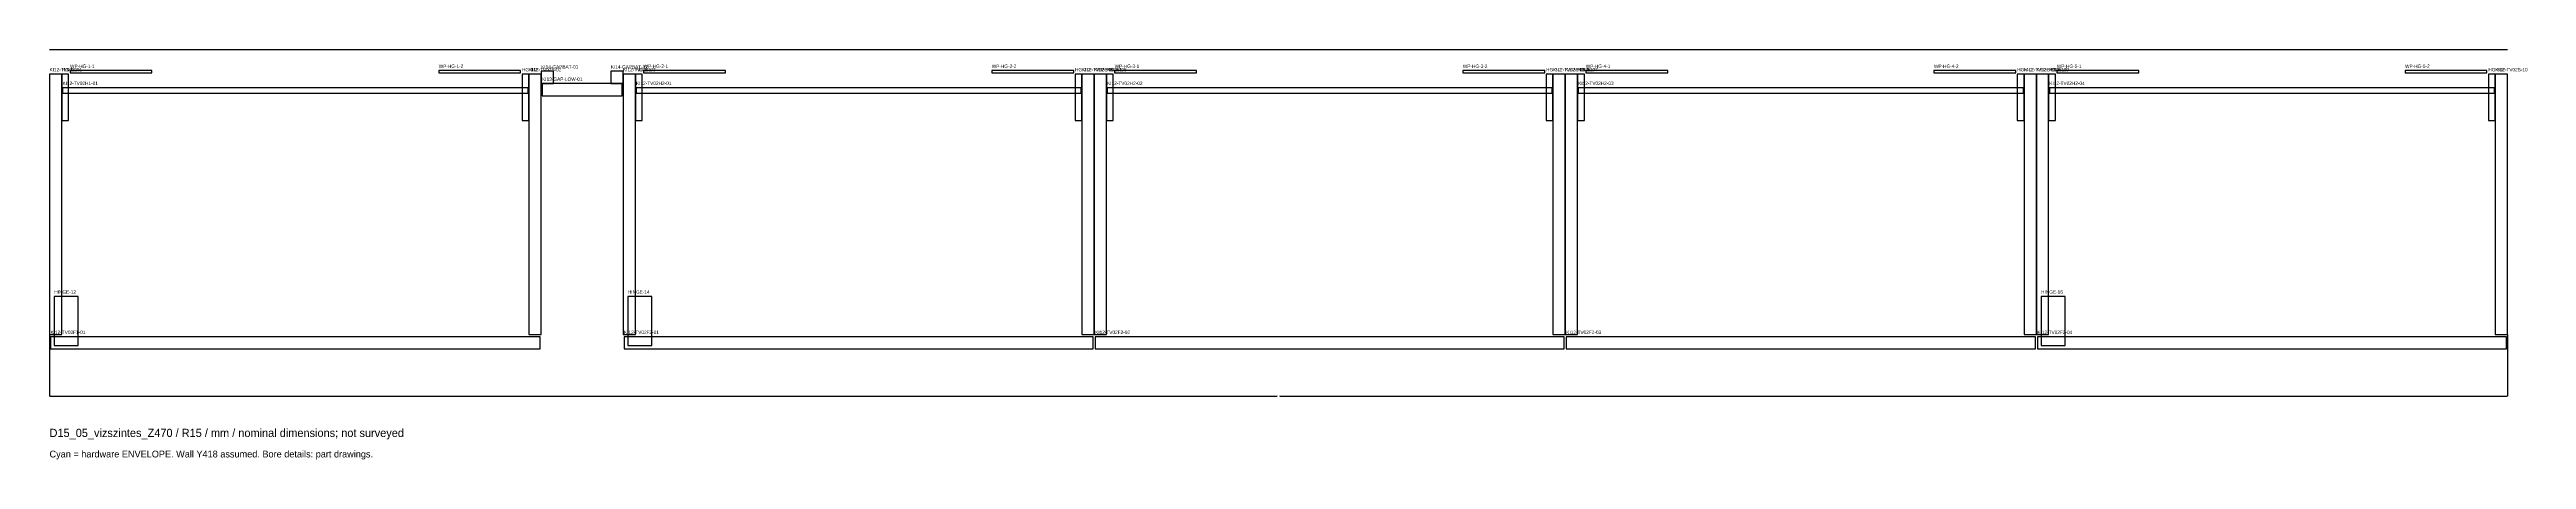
# Model space of a CAD drawing. Header units: millimetres. Extents: x 0 to 3628, y -183 to 418.
import ezdxf

# ---------------------------------------------------------------- set-up
doc = ezdxf.new("R2010")
doc.units = ezdxf.units.MM
for name, color, linetype in [('HARDWARE_ENVELOPE', 4, 'Continuous'), ('NOTES', 2, 'Continuous'), ('WALL_ASSUMED', 8, 'Continuous'), ('WOOD', 7, 'Continuous')]:
    doc.layers.add(name, color=color, linetype=linetype)
doc.dimstyles.get("Standard").update_dxf_attribs({"dimtxt": 2.5, "dimasz": 2.5, "dimexe": 1.25, "dimexo": 0.625, "dimtad": 1, "dimcen": 2.5, "dimazin": 3, "dimtfac": 1, "dimtmove": 0, "dimatfit": 3})

# ---------------------------------------------------------------- blocks, each defined once
blk = doc.blocks.new('_CLOSEDFILLED')
at = {"color": 0, "linetype": 'BYBLOCK'}
blk.add_solid([(-1, 0), (0, 0), (-1, 0)], dxfattribs=at)
blk = doc.blocks.new('*D1')
for p, q in [((0, 0), (0, -90)), ((3600, 0), (3600, -90)), ((0.25, -90), (1798, -90)), ((1802, -90), (3599.75, -90))]:
    blk.add_line(p, q)
at = {"layer": 'Defpoints'}
for p in [(0, 0), (3600, 0), (0, -90)]:
    blk.add_point(p, dxfattribs=at)
at = {"xscale": 0.25, "yscale": 0.25, "rotation": 180}
blk.add_blockref('_CLOSEDFILLED', (0, -90), dxfattribs=at)
at = {"xscale": 0.25, "yscale": 0.25}
blk.add_blockref('_CLOSEDFILLED', (3600, -90), dxfattribs=at)
at = {"insert": (1800, -90), "char_height": 1, "attachment_point": 5}
blk.add_mtext('3600', dxfattribs=at)

msp = doc.modelspace()

# ---------------------------------------------------------------- linework, layer by layer
at = {"layer": 'HARDWARE_ENVELOPE'}
for points in [[(18, 314), (28, 314), (28, 382), (18, 382)], [(30, 384), (150, 384), (150, 387), (30, 387)], [(570, 384), (690, 384), (690, 387), (570, 387)], [(692, 314), (702, 314), (702, 382), (692, 382)], [(858, 314), (868, 314), (868, 382), (858, 382)], [(870, 384), (990, 384), (990, 387), (870, 387)], [(1380, 384), (1500, 384), (1500, 387), (1380, 387)], [(1502, 314), (1512, 314), (1512, 382), (1502, 382)], [(1548, 314), (1558, 314), (1558, 382), (1548, 382)], [(1560, 384), (1680, 384), (1680, 387), (1560, 387)], [(2070, 384), (2190, 384), (2190, 387), (2070, 387)], [(2192, 314), (2202, 314), (2202, 382), (2192, 382)], [(2238, 314), (2248, 314), (2248, 382), (2238, 382)], [(2250, 384), (2370, 384), (2370, 387), (2250, 387)], [(2760, 384), (2880, 384), (2880, 387), (2760, 387)], [(2882, 314), (2892, 314), (2892, 382), (2882, 382)], [(2928, 314), (2938, 314), (2938, 382), (2928, 382)], [(2940, 384), (3060, 384), (3060, 387), (2940, 387)], [(3450, 384), (3570, 384), (3570, 387), (3450, 387)], [(3572, 314), (3582, 314), (3582, 382), (3572, 382)], [(7, -16), (42, -16), (42, 56), (7, 56)], [(847, -16), (882, -16), (882, 56), (847, 56)], [(2917, -16), (2952, -16), (2952, 56), (2917, 56)]]:
    msp.add_lwpolyline(points, close=True, dxfattribs=at)
at = {"layer": 'WALL_ASSUMED'}
msp.add_line((0, 418), (3600, 418), dxfattribs=at)
at = {"layer": 'WOOD'}
for points in [[(0, 0), (18, 0), (18, 382), (0, 382)], [(702, 0), (720, 0), (720, 382), (702, 382)], [(720, 368), (738, 368), (738, 386), (720, 386)], [(721.5, 350), (838.5, 350), (838.5, 368), (721.5, 368)], [(822, 368), (840, 368), (840, 386), (822, 386)], [(840, 0), (858, 0), (858, 382), (840, 382)], [(1512, 0), (1530, 0), (1530, 382), (1512, 382)], [(1530, 0), (1548, 0), (1548, 382), (1530, 382)], [(2202, 0), (2220, 0), (2220, 382), (2202, 382)], [(2220, 0), (2238, 0), (2238, 382), (2220, 382)], [(2892, 0), (2910, 0), (2910, 382), (2892, 382)], [(2910, 0), (2928, 0), (2928, 382), (2910, 382)], [(3582, 0), (3600, 0), (3600, 382), (3582, 382)], [(19, 354), (701, 354), (701, 362), (19, 362)], [(859, 354), (1511, 354), (1511, 362), (859, 362)], [(1549, 354), (2201, 354), (2201, 362), (1549, 362)], [(2239, 354), (2891, 354), (2891, 362), (2239, 362)], [(2929, 354), (3581, 354), (3581, 362), (2929, 362)], [(1.5, -21), (718.5, -21), (718.5, -3), (1.5, -3)], [(841.5, -21), (1528.5, -21), (1528.5, -3), (841.5, -3)], [(1531.5, -21), (2218.5, -21), (2218.5, -3), (1531.5, -3)], [(2221.5, -21), (2908.5, -21), (2908.5, -3), (2221.5, -3)], [(2911.5, -21), (3598.5, -21), (3598.5, -3), (2911.5, -3)]]:
    msp.add_lwpolyline(points, close=True, dxfattribs=at)

# ---------------------------------------------------------------- texts
for s, height, p in [('D15_05_vizszintes_Z470 / R15 / mm / nominal dimensions; not surveyed', 12, (0, -150)), ('Cyan = hardware ENVELOPE. Wall Y418 assumed. Bore details: part drawings.', 10, (0, -180))]:
    msp.add_text(s, height=height).set_placement(p)
at = {"layer": 'NOTES'}
for s, p in [('KI12-TV02S-01', (0, 386)), ('HG-1-1', (18, 386)), ('KI12-TV02H1-01', (19, 366)), ('WP-HG-1-1', (30, 391)), ('WP-HG-1-2', (570, 391)), ('HG-1-2', (692, 386)), ('KI12-TV02S-02', (702, 386)), ('KI14-GAPBAT-01', (720, 390)), ('KI13-GAP-LOW-01', (721.5, 372)), ('KI14-GAPBAT-02', (822, 390)), ('KI12-TV02S-03', (840, 386)), ('HG-2-1', (858, 386)), ('KI12-TV02H2-01', (859, 366)), ('WP-HG-2-1', (870, 391)), ('WP-HG-2-2', (1380, 391)), ('HG-2-2', (1502, 386)), ('KI12-TV02S-04', (1512, 386)), ('KI12-TV02S-05', (1530, 386)), ('HG-3-1', (1548, 386)), ('KI12-TV02H2-02', (1549, 366)), ('WP-HG-3-1', (1560, 391)), ('WP-HG-3-2', (2070, 391)), ('HG-3-2', (2192, 386)), ('KI12-TV02S-06', (2202, 386)), ('KI12-TV02S-07', (2220, 386)), ('HG-4-1', (2238, 386)), ('KI12-TV02H2-03', (2239, 366)), ('WP-HG-4-1', (2250, 391)), ('WP-HG-4-2', (2760, 391)), ('HG-4-2', (2882, 386)), ('KI12-TV02S-08', (2892, 386)), ('KI12-TV02S-09', (2910, 386)), ('HG-5-1', (2928, 386)), ('KI12-TV02H2-04', (2929, 366)), ('WP-HG-5-1', (2940, 391)), ('WP-HG-5-2', (3450, 391)), ('HG-5-2', (3572, 386)), ('KI12-TV02S-10', (3582, 386)), ('HINGE-12', (7, 60)), ('HINGE-14', (847, 60)), ('HINGE-16', (2917, 60)), ('KI12-TV02F1-01', (1.5, 1)), ('KI12-TV02F2-01', (841.5, 1)), ('KI12-TV02F2-02', (1531.5, 1)), ('KI12-TV02F2-03', (2221.5, 1)), ('KI12-TV02F2-04', (2911.5, 1))]:
    msp.add_text(s, height=5, dxfattribs=at).set_placement(p)

# ---------------------------------------------------------------- dimensions: what is measured, and where the dimension line sits
dim = msp.add_linear_dim(base=(0, -90), p1=(0, 0), p2=(3600, 0), dimstyle='Standard')
dim.commit()
dim.dimension.update_dxf_attribs({"geometry": '*D1', "text_midpoint": (1800, -90)})

doc.saveas('drawing.dxf')
